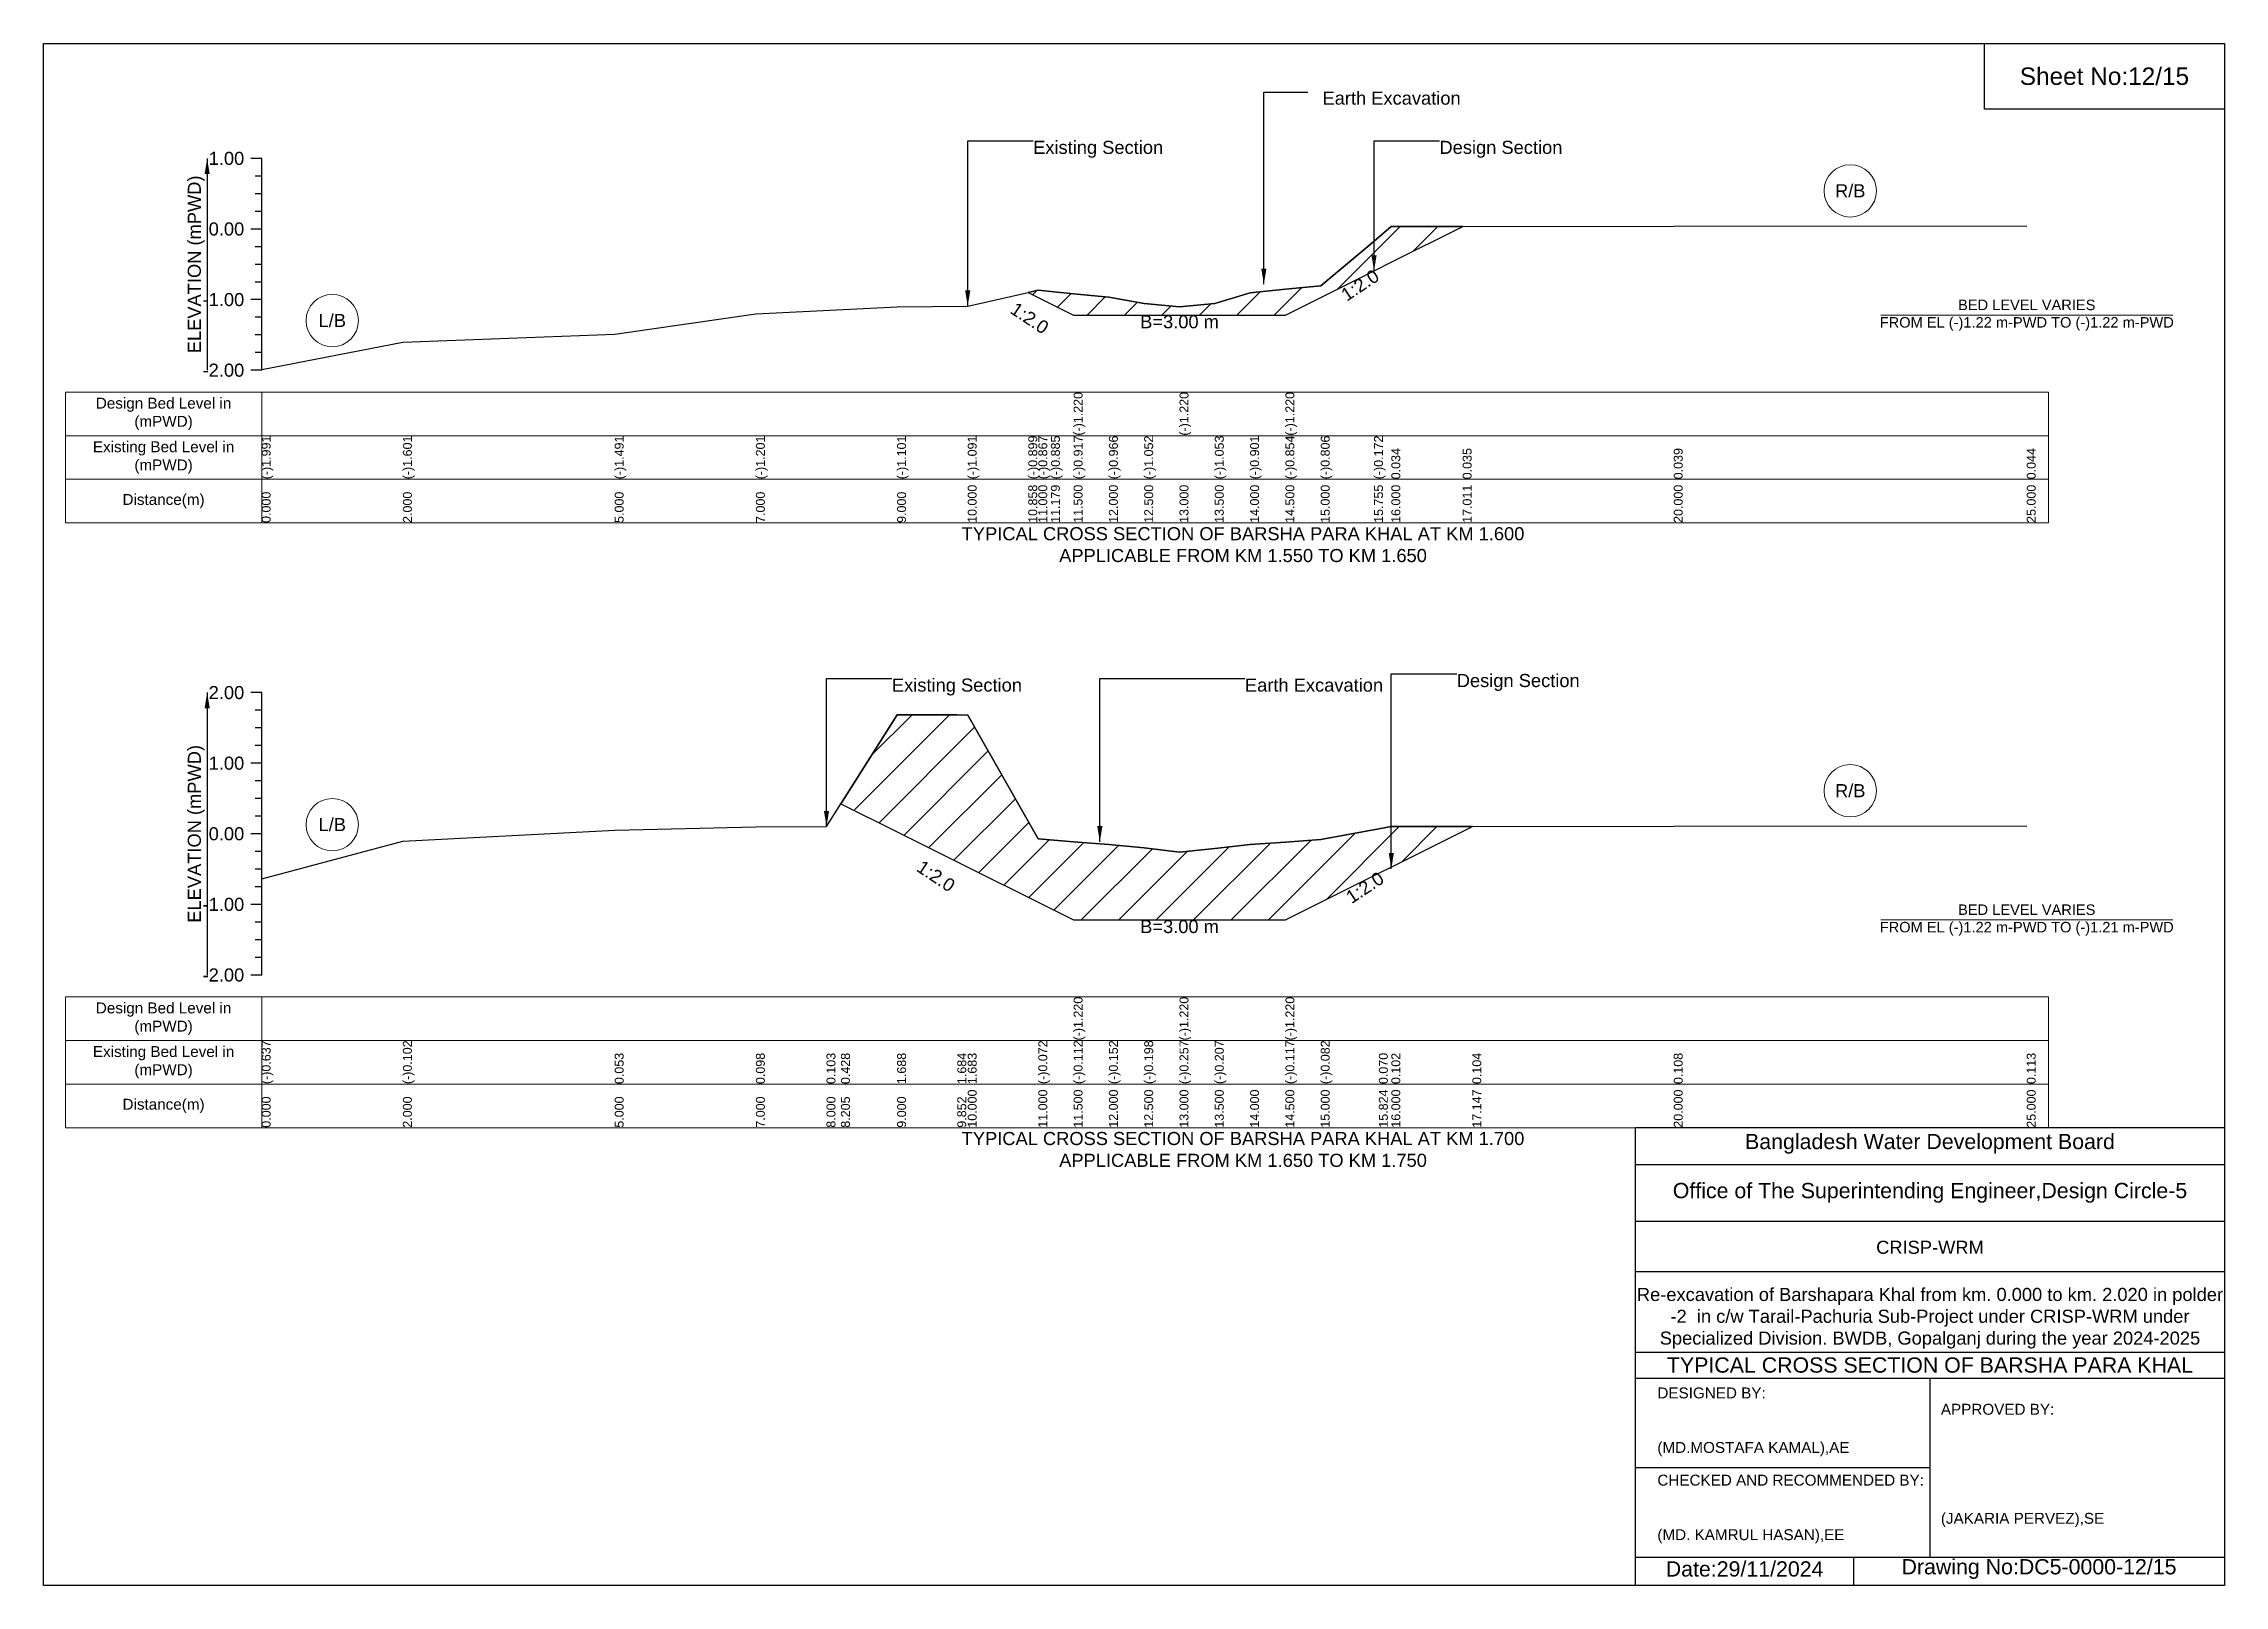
# Model space of a CAD drawing. Header units: inches. Extents: x 91000 to 248000, y -12937 to 0.
# Drawn here: x 210000 to 218000, y -5656 to 0 of the extents above; entities that cross this region are included whole.
import ezdxf

# ---------------------------------------------------------------- set-up
doc = ezdxf.new("R2010")
doc.units = ezdxf.units.IN
doc.header["$LTSCALE"] = 7
doc.header["$MEASUREMENT"] = 0
for name, color, linetype, lineweight in [('Cross section Data Border', 7, 'Continuous', 9), ('Cross Section Labels', 7, 'Continuous', 9), ('Existing_Bed_Level for Xsection', 7, 'Continuous', 25)]:
    doc.layers.add(name, color=color, linetype=linetype, lineweight=lineweight)
doc.styles.get("Standard").update_dxf_attribs({"font": 'arial.ttf'})
doc.dimstyles.get("Standard").update_dxf_attribs({"dimtxt": 0.18, "dimasz": 0.18, "dimexe": 0.18, "dimexo": 0.0625, "dimgap": 0.09, "dimtad": 0, "dimtih": 1, "dimtoh": 1, "dimdec": 4, "dimzin": 0, "dimdsep": 46, "dimtxsty": 'Standard', "dimcen": 0.09, "dimadec": 0, "dimazin": 0, "dimtfac": 1, "dimtdec": 4, "dimtofl": 0, "dimtmove": 0, "dimatfit": 3, "dimfxl": 1, "dimtolj": 1, "dimtzin": 0, "dimarcsym": 0})

msp = doc.modelspace()

# ---------------------------------------------------------------- texts
at = {"attachment_point": 5}
for s, insert, char_height in [('Sheet No:12/15', (217560, -120), 64), ('Bangladesh Water Development Board', (216920, -4036), 56), ('Office of The Superintending Engineer,Design Circle-5', (216920, -4216), 56)]:
    msp.add_mtext(s, dxfattribs=dict(at, insert=insert, char_height=char_height))
for s, insert, char_height, width, attachment_point in [('CRISP-WRM', (216920, -4416), 48, 2240, 5), ('Re-excavation of Barshapara Khal from km. 0.000 to km. 2.020 in polder -2  in c/w Tarail-Pachuria Sub-Project under CRISP-WRM under Specialized Division. BWDB, Gopalganj during the year 2024-2025', (216920, -4676), 48, 2160, 5), ('TYPICAL CROSS SECTION OF BARSHA PARA KHAL', (216920, -4848), 56, 2240, 5), ('DESIGNED BY:^J^J^J(MD.MOSTAFA KAMAL),AE', (215920, -5056), 40, 1120, 4), ('APPROVED BY:^J^J^J^J^J^J(JAKARIA PERVEZ),SE', (216960, -5216), 40, 1120, 4), ('CHECKED AND RECOMMENDED BY:^J^J^J(MD. KAMRUL HASAN),EE', (215920, -5376), 40, 1120, 4), ('Date:29/11/2024', (216240, -5596), 56, 1120, 5), ('Drawing No:DC5-0000-12/15', (217320, -5596), 56, 1760, 5)]:
    msp.add_mtext(s, dxfattribs=dict(insert=insert, char_height=char_height, width=width, attachment_point=attachment_point))
at = {"layer": 'Cross section Data Border', "char_height": 40, "width": 640, "attachment_point": 5}
for s, insert in [('Design Bed Level in (mPWD)', (210440, -1358.3)), ('Existing Bed Level in (mPWD)', (210440, -1518.3)), ('Distance(m)', (210440, -1678.3)), ('Design Bed Level in (mPWD)', (210440, -3577)), ('Existing Bed Level in (mPWD)', (210440, -3737)), ('Distance(m)', (210440, -3897))]:
    msp.add_mtext(s, dxfattribs=dict(at, insert=insert))
at = {"layer": 'Cross Section Labels'}
for s, insert, char_height, attachment_point in [('Earth Excavation', (214691.5, -176), 48, 1), ('Existing Section', (213630, -356.6), 48, 1), ('Design Section', (215120.6, -356.6), 48, 1), ('R/B', (216627.5, -540.1), 48, 5), ('BED LEVEL VARIES ^JFROM EL (-)1.22 m-PWD TO (-)1.22 m-PWD', (217275, -996.3), 38.4, 5), ('L/B', (211059, -1016), 48, 5), ('B=3.00 m', (214167, -996.3), 48, 2), ('TYPICAL CROSS SECTION OF BARSHA PARA KHAL AT KM 1.600^JAPPLICABLE FROM KM 1.550 TO KM 1.650', (214400, -1838.3), 48, 5), ('Design Section', (215184, -2312.5), 48, 1), ('Existing Section', (213112, -2329.2), 48, 1), ('Earth Excavation', (214407, -2329.2), 48, 1), ('R/B', (216627.5, -2740.9), 48, 5), ('L/B', (211059, -2865.2), 48, 5), ('BED LEVEL VARIES ^JFROM EL (-)1.22 m-PWD TO (-)1.21 m-PWD', (217275, -3215), 38.4, 5), ('B=3.00 m', (214167, -3215), 48, 2), ('TYPICAL CROSS SECTION OF BARSHA PARA KHAL AT KM 1.700^JAPPLICABLE FROM KM 1.650 TO KM 1.750', (214400, -4057), 48, 5)]:
    msp.add_mtext(s, dxfattribs=dict(at, insert=insert, char_height=char_height, attachment_point=attachment_point))
at = {"layer": 'Cross Section Labels', "char_height": 48, "attachment_point": 2}
for insert, rotation in [((214815.9, -866.1), 33.69007), ((213630.6, -987.1), 326.30993), ((213287, -3034), 326.30993), ((214833.6, -3076), 33.69007)]:
    msp.add_mtext('1:2.0', dxfattribs=dict(at, insert=insert, rotation=rotation))
at = {"layer": 'Existing_Bed_Level for Xsection', "char_height": 48, "attachment_point": 6}
for s, insert in [('1.00', (210736, -421.3)), ('0.00', (210736, -680.3)), ('-1.00', (210736, -939.3)), ('-2.00', (210736, -1198.3)), ('2.00', (210736, -2381)), ('1.00', (210736, -2640)), ('0.00', (210736, -2899)), ('-1.00', (210736, -3158)), ('-2.00', (210736, -3417))]:
    msp.add_mtext(s, dxfattribs=dict(at, insert=insert))
at = {"layer": 'Existing_Bed_Level for Xsection', "rotation": 90}
for s, insert, char_height, attachment_point in [('ELEVATION (mPWD)', (210560, -809.8), 48, 5), ('(-)1.220', (213778.5, -1438.3), 32.8, 1), ('(-)1.220', (214167, -1438.3), 32.8, 1), ('(-)1.220', (214555.5, -1438.3), 32.8, 1), ('(-)0.885', (213695.3, -1598.3), 32.8, 1), ('(-)0.966', (213908, -1598.3), 32.8, 1), ('(-)1.053', (214296.5, -1598.3), 32.8, 1), ('(-)0.854', (214555.5, -1598.3), 32.8, 1), ('(-)0.806', (214685, -1598.3), 32.8, 1), ('(-)1.991', (210800, -1598.3), 32.8, 1), ('(-)1.601', (211318, -1598.3), 32.8, 1), ('(-)1.491', (212095, -1598.3), 32.8, 1), ('(-)1.201', (212613, -1598.3), 32.8, 1), ('(-)1.101', (213131, -1598.3), 32.8, 1), ('(-)1.091', (213390, -1598.3), 32.8, 1), ('(-)0.899', (213612.2, -1598.3), 32.8, 1), ('(-)0.867', (213649, -1598.3), 32.8, 1), ('(-)0.917', (213778.5, -1598.3), 32.8, 1), ('(-)1.052', (214037.5, -1598.3), 32.8, 1), ('(-)0.901', (214426, -1598.3), 32.8, 1), ('(-)0.172', (214880.6, -1598.3), 32.8, 1), ('0.034', (214944, -1598.3), 32.8, 1), ('0.035', (215205.7, -1598.3), 32.8, 1), ('0.039', (215980, -1598.3), 32.8, 1), ('0.044', (217275, -1598.3), 32.8, 1), ('0.000', (210800, -1758.3), 32.8, 1), ('2.000', (211318, -1758.3), 32.8, 1), ('5.000', (212095, -1758.3), 32.8, 1), ('7.000', (212613, -1758.3), 32.8, 1), ('9.000', (213131, -1758.3), 32.8, 1), ('10.000', (213390, -1758.3), 32.8, 1), ('10.858', (213612.2, -1758.3), 32.8, 1), ('11.000', (213649, -1758.3), 32.8, 1), ('11.179', (213695.3, -1758.3), 32.8, 1), ('11.500', (213778.5, -1758.3), 32.8, 1), ('12.000', (213908, -1758.3), 32.8, 1), ('12.500', (214037.5, -1758.3), 32.8, 1), ('13.000', (214167, -1758.3), 32.8, 1), ('13.500', (214296.5, -1758.3), 32.8, 1), ('14.000', (214426, -1758.3), 32.8, 1), ('14.500', (214555.5, -1758.3), 32.8, 1), ('15.000', (214685, -1758.3), 32.8, 1), ('15.755', (214880.6, -1758.3), 32.8, 1), ('16.000', (214944, -1758.3), 32.8, 1), ('17.011', (215205.7, -1758.3), 32.8, 1), ('20.000', (215980, -1758.3), 32.8, 1), ('25.000', (217275, -1758.3), 32.8, 1), ('ELEVATION (mPWD)', (210560, -2899), 48, 5), ('(-)1.220', (213778.5, -3657), 32.8, 1), ('(-)1.220', (214167, -3657), 32.8, 1), ('(-)1.220', (214555.5, -3657), 32.8, 1), ('(-)0.637', (210800, -3817), 32.8, 1), ('(-)0.102', (211318, -3817), 32.8, 1), ('(-)0.072', (213649, -3817), 32.8, 1), ('(-)0.112', (213778.5, -3817), 32.8, 1), ('(-)0.152', (213908, -3817), 32.8, 1), ('(-)0.198', (214037.5, -3817), 32.8, 1), ('(-)0.257', (214167, -3817), 32.8, 1), ('(-)0.207', (214296.5, -3817), 32.8, 1), ('(-)0.117', (214555.5, -3817), 32.8, 1), ('(-)0.082', (214685, -3817), 32.8, 1), ('0.053', (212095, -3817), 32.8, 1), ('0.098', (212613, -3817), 32.8, 1), ('0.103', (212872, -3817), 32.8, 1), ('0.428', (212925, -3817), 32.8, 1), ('1.688', (213131, -3817), 32.8, 1), ('1.684', (213351.8, -3817), 32.8, 1), ('1.683', (213390, -3817), 32.8, 1), ('0.070', (214898.3, -3817), 32.8, 1), ('0.102', (214944, -3817), 32.8, 1), ('0.104', (215241.2, -3817), 32.8, 1), ('0.108', (215980, -3817), 32.8, 1), ('0.113', (217275, -3817), 32.8, 1), ('10.000', (213390, -3977), 32.8, 1), ('11.000', (213649, -3977), 32.8, 1), ('11.500', (213778.5, -3977), 32.8, 1), ('12.000', (213908, -3977), 32.8, 1), ('12.500', (214037.5, -3977), 32.8, 1), ('13.000', (214167, -3977), 32.8, 1), ('13.500', (214296.5, -3977), 32.8, 1), ('14.000', (214426, -3977), 32.8, 1), ('14.500', (214555.5, -3977), 32.8, 1), ('15.000', (214685, -3977), 32.8, 1), ('15.824', (214898.3, -3977), 32.8, 1), ('16.000', (214944, -3977), 32.8, 1), ('17.147', (215241.2, -3977), 32.8, 1), ('20.000', (215980, -3977), 32.8, 1), ('25.000', (217275, -3977), 32.8, 1), ('0.000', (210800, -3977), 32.8, 1), ('2.000', (211318, -3977), 32.8, 1), ('5.000', (212095, -3977), 32.8, 1), ('7.000', (212613, -3977), 32.8, 1), ('8.000', (212872, -3977), 32.8, 1), ('8.205', (212925, -3977), 32.8, 1), ('9.000', (213131, -3977), 32.8, 1), ('9.852', (213351.8, -3977), 32.8, 1)]:
    msp.add_mtext(s, dxfattribs=dict(at, insert=insert, char_height=char_height, attachment_point=attachment_point))

# ---------------------------------------------------------------- hatches: boundary and pattern name
at = {"layer": 'Existing_Bed_Level for Xsection'}
h = msp.add_hatch(dxfattribs=at)
h.set_pattern_fill('ANSI31', color=256, scale=777, style=0)
h.paths.add_polyline_path([(213612.2, -913.1), (213649, -931.6), (213695.3, -954.7), (213778.5, -996.3), (213908, -996.3), (214037.5, -996.3), (214167, -996.3), (214296.5, -996.3), (214426, -996.3), (214555.5, -996.3), (214685, -931.6), (214880.6, -833.8), (214944, -802.1), (215205.7, -671.2), (214944, -671.5), (214880.6, -724.8), (214685, -889.1), (214555.5, -901.4), (214426, -913.7), (214296.5, -953.1), (214167, -965.5), (214037.5, -952.8), (213908, -930.5), (213778.5, -917.7), (213695.3, -909.5), (213649, -904.9)])
h = msp.add_hatch(dxfattribs=at)
h.set_pattern_fill('ANSI31', color=256, scale=777, style=0)
h.paths.add_polyline_path([(212925, -2788.3), (213131, -2891.2), (213351.8, -3001.6), (213390, -3020.7), (213649, -3150.2), (213778.5, -3215), (213908, -3215), (214037.5, -3215), (214167, -3215), (214296.5, -3215), (214426, -3215), (214555.5, -3215), (214685, -3150.2), (214898.3, -3043.6), (214944, -3020.7), (215241.2, -2872.2), (214944, -2872.6), (214898.3, -2881), (214685, -2920.3), (214555.5, -2929.3), (214426, -2938.4), (214296.5, -2952.6), (214167, -2965.6), (214037.5, -2950.3), (213908, -2938.4), (213778.5, -2928), (213649, -2917.7), (213390, -2463.1), (213351.8, -2462.9), (213131, -2461.8)])

# ---------------------------------------------------------------- linework, layer by layer
for points in [[(210000, 0), (218000, 0), (218000, -5656), (210000, -5656)], [(217120, 0), (218000, 0), (218000, -240), (217120, -240)]]:
    msp.add_lwpolyline(points, close=True)
for points in [[(215840, -5656), (215840, -3976), (218000, -3976)], [(215840, -4112), (218000, -4112)], [(215840, -4320), (218000, -4320)], [(215840, -4504), (218000, -4504)], [(215840, -4800), (218000, -4800)], [(215840, -4896), (218000, -4896)], [(216920, -4896), (216920, -5552)], [(215840, -5224), (216920, -5224)], [(215840, -5552), (218000, -5552)], [(216640, -5552), (216640, -5656)]]:
    msp.add_lwpolyline(points)
at = {"layer": 'Cross section Data Border'}
for points in [[(210080, -1278.3), (217355, -1278.3), (217355, -1758.3), (210080, -1758.3)], [(210080, -3497), (217355, -3497), (217355, -3977), (210080, -3977)]]:
    msp.add_lwpolyline(points, close=True, dxfattribs=at)
for points in [[(210800, -1278.3), (210800, -1758.3)], [(210080, -1438.3), (217355, -1438.3)], [(210080, -1598.3), (217355, -1598.3)], [(210800, -3497), (210800, -3977)], [(210080, -3657), (217355, -3657)], [(210080, -3817), (217355, -3817)]]:
    msp.add_lwpolyline(points, dxfattribs=at)
at = {"layer": 'Cross Section Labels'}
for points in [[(216739.2, -996.3), (217810.8, -996.3)], [(216739.2, -3215), (217810.8, -3215)]]:
    msp.add_lwpolyline(points, dxfattribs=at)
for centre in [(216627.5, -540.1), (211059, -1016), (216627.5, -2740.9), (211059, -2865.2)]:
    msp.add_circle(centre, 96, dxfattribs=at)
at = {"layer": 'Existing_Bed_Level for Xsection'}
for points in [[(210800, -421.3), (210760, -421.3)], [(210800, -1198.3), (210800, -939.3), (210800, -680.3), (210800, -421.3)], [(210800, -486.1), (210776, -486.1)], [(210800, -550.8), (210776, -550.8)], [(210800, -615.6), (210776, -615.6)], [(210800, -680.3), (210760, -680.3)], [(210800, -1196), (211318, -1095), (212095, -1066.5), (212613, -991.4), (213131, -965.5), (213390, -962.9), (213612.2, -913.1), (213649, -904.9), (213695.3, -909.5), (213778.5, -917.7), (213778.5, -917.7), (213908, -930.5), (214037.5, -952.8), (214167, -965.5), (214167, -965.5), (214296.5, -953.1), (214426, -913.7), (214555.5, -901.4), (214555.5, -901.4), (214685, -889.1), (214880.6, -724.8), (214944, -671.5), (215205.7, -671.2), (215980, -670.2), (217275, -668.9)], [(210800, -745.1), (210776, -745.1)], [(210800, -809.8), (210776, -809.8)], [(210800, -874.6), (210776, -874.6)], [(210800, -939.3), (210760, -939.3)], [(210800, -1004.1), (210776, -1004.1)], [(210800, -1068.8), (210776, -1068.8)], [(210800, -1198.3), (210760, -1198.3)], [(210800, -1133.6), (210776, -1133.6)], [(210800, -2381), (210760, -2381)], [(210800, -3417), (210800, -3158), (210800, -2899), (210800, -2640), (210800, -2381)], [(210800, -2445.8), (210776, -2445.8)], [(210800, -3064), (211318, -2925.4), (212095, -2885.3), (212613, -2873.6), (212872, -2872.3), (212925, -2788.3), (213131, -2461.8), (213351.8, -2462.9), (213390, -2463.1), (213649, -2917.7), (213778.5, -2928), (213778.5, -2928), (213908, -2938.4), (214037.5, -2950.3), (214167, -2965.6), (214167, -2965.6), (214296.5, -2952.6), (214426, -2938.4), (214555.5, -2929.3), (214555.5, -2929.3), (214685, -2920.3), (214898.3, -2881), (214944, -2872.6), (215241.2, -2872.2), (215980, -2871), (217275, -2869.8)], [(210800, -2510.5), (210776, -2510.5)], [(210800, -2575.3), (210776, -2575.3)], [(210800, -2640), (210760, -2640)], [(210800, -2704.8), (210776, -2704.8)], [(210800, -2769.5), (210776, -2769.5)], [(210800, -2834.3), (210776, -2834.3)], [(210800, -2899), (210760, -2899)], [(210800, -2963.8), (210776, -2963.8)], [(210800, -3028.5), (210776, -3028.5)], [(210800, -3093.3), (210776, -3093.3)], [(210800, -3158), (210760, -3158)], [(210800, -3222.8), (210776, -3222.8)], [(210800, -3287.5), (210776, -3287.5)], [(210800, -3352.3), (210776, -3352.3)], [(210800, -3417), (210760, -3417)]]:
    msp.add_lwpolyline(points, dxfattribs=at)
for points in [[(213612.2, -913.1), (213649, -931.6), (213695.3, -954.7), (213778.5, -996.3), (213778.5, -996.3), (213908, -996.3), (214037.5, -996.3), (214167, -996.3), (214167, -996.3), (214296.5, -996.3), (214426, -996.3), (214555.5, -996.3), (214555.5, -996.3), (214685, -931.6), (214880.6, -833.8), (214944, -802.1), (215205.7, -671.2), (215205.7, -671.2), (215205.7, -671.2), (214944, -671.5), (214880.6, -724.8), (214685, -889.1), (214555.5, -901.4), (214555.5, -901.4), (214426, -913.7), (214296.5, -953.1), (214167, -965.5), (214167, -965.5), (214037.5, -952.8), (213908, -930.5), (213778.5, -917.7), (213778.5, -917.7), (213695.3, -909.5), (213649, -904.9)], [(212925, -2788.3), (213131, -2891.2), (213351.8, -3001.6), (213390, -3020.7), (213649, -3150.2), (213778.5, -3215), (213778.5, -3215), (213908, -3215), (214037.5, -3215), (214167, -3215), (214167, -3215), (214296.5, -3215), (214426, -3215), (214555.5, -3215), (214555.5, -3215), (214685, -3150.2), (214898.3, -3043.6), (214944, -3020.7), (215241.2, -2872.2), (215241.2, -2872.2), (215241.2, -2872.2), (214944, -2872.6), (214898.3, -2881), (214685, -2920.3), (214555.5, -2929.3), (214555.5, -2929.3), (214426, -2938.4), (214296.5, -2952.6), (214167, -2965.6), (214167, -2965.6), (214037.5, -2950.3), (213908, -2938.4), (213778.5, -2928), (213778.5, -2928), (213649, -2917.7), (213390, -2463.1), (213351.8, -2462.9), (213131, -2461.8)]]:
    msp.add_lwpolyline(points, close=True, dxfattribs=at)

msp.set_redraw_order([(e.dxf.handle, doc.entitydb.next_handle()) for e in msp.query("TEXT MTEXT ATTDEF DIMENSION ARC_DIMENSION")])  # texts and dimensions are drawn at this point

# ---------------------------------------------------------------- leaders
at = {"layer": 'Cross Section Labels', "annotation_type": 0, "has_hookline": 1, "hookline_direction": 0}
for points, text_width in [([(214476.4, -883), (214476.4, -178.5), (214637.5, -178.5)], 497), ([(213390, -962.9), (213390, -356.6), (213629.9, -356.6)], 467.2), ([(214880.6, -833.8), (214880.6, -356.6), (215120.5, -356.6)], 441.2), ([(214944, -3026.8), (214944, -2312.5), (215183.9, -2312.5)], 441.2), ([(212872, -2872.3), (212872, -2329.2), (213111.9, -2329.2)], 467.2), ([(213874.7, -2928), (213874.7, -2329.2), (214406.9, -2329.2)], 497)]:
    msp.add_leader(points, dimstyle='Standard', override={"dimasz": 57.6}, dxfattribs=dict(at, text_width=text_width))
at = {"layer": 'Existing_Bed_Level for Xsection'}
for points in [[(210600, -421.3), (210600, -1198.3)], [(210600, -2381), (210600, -3417)]]:
    msp.add_leader(points, dimstyle='Standard', override={"dimasz": 57.6}, dxfattribs=at)

doc.saveas('drawing.dxf')
